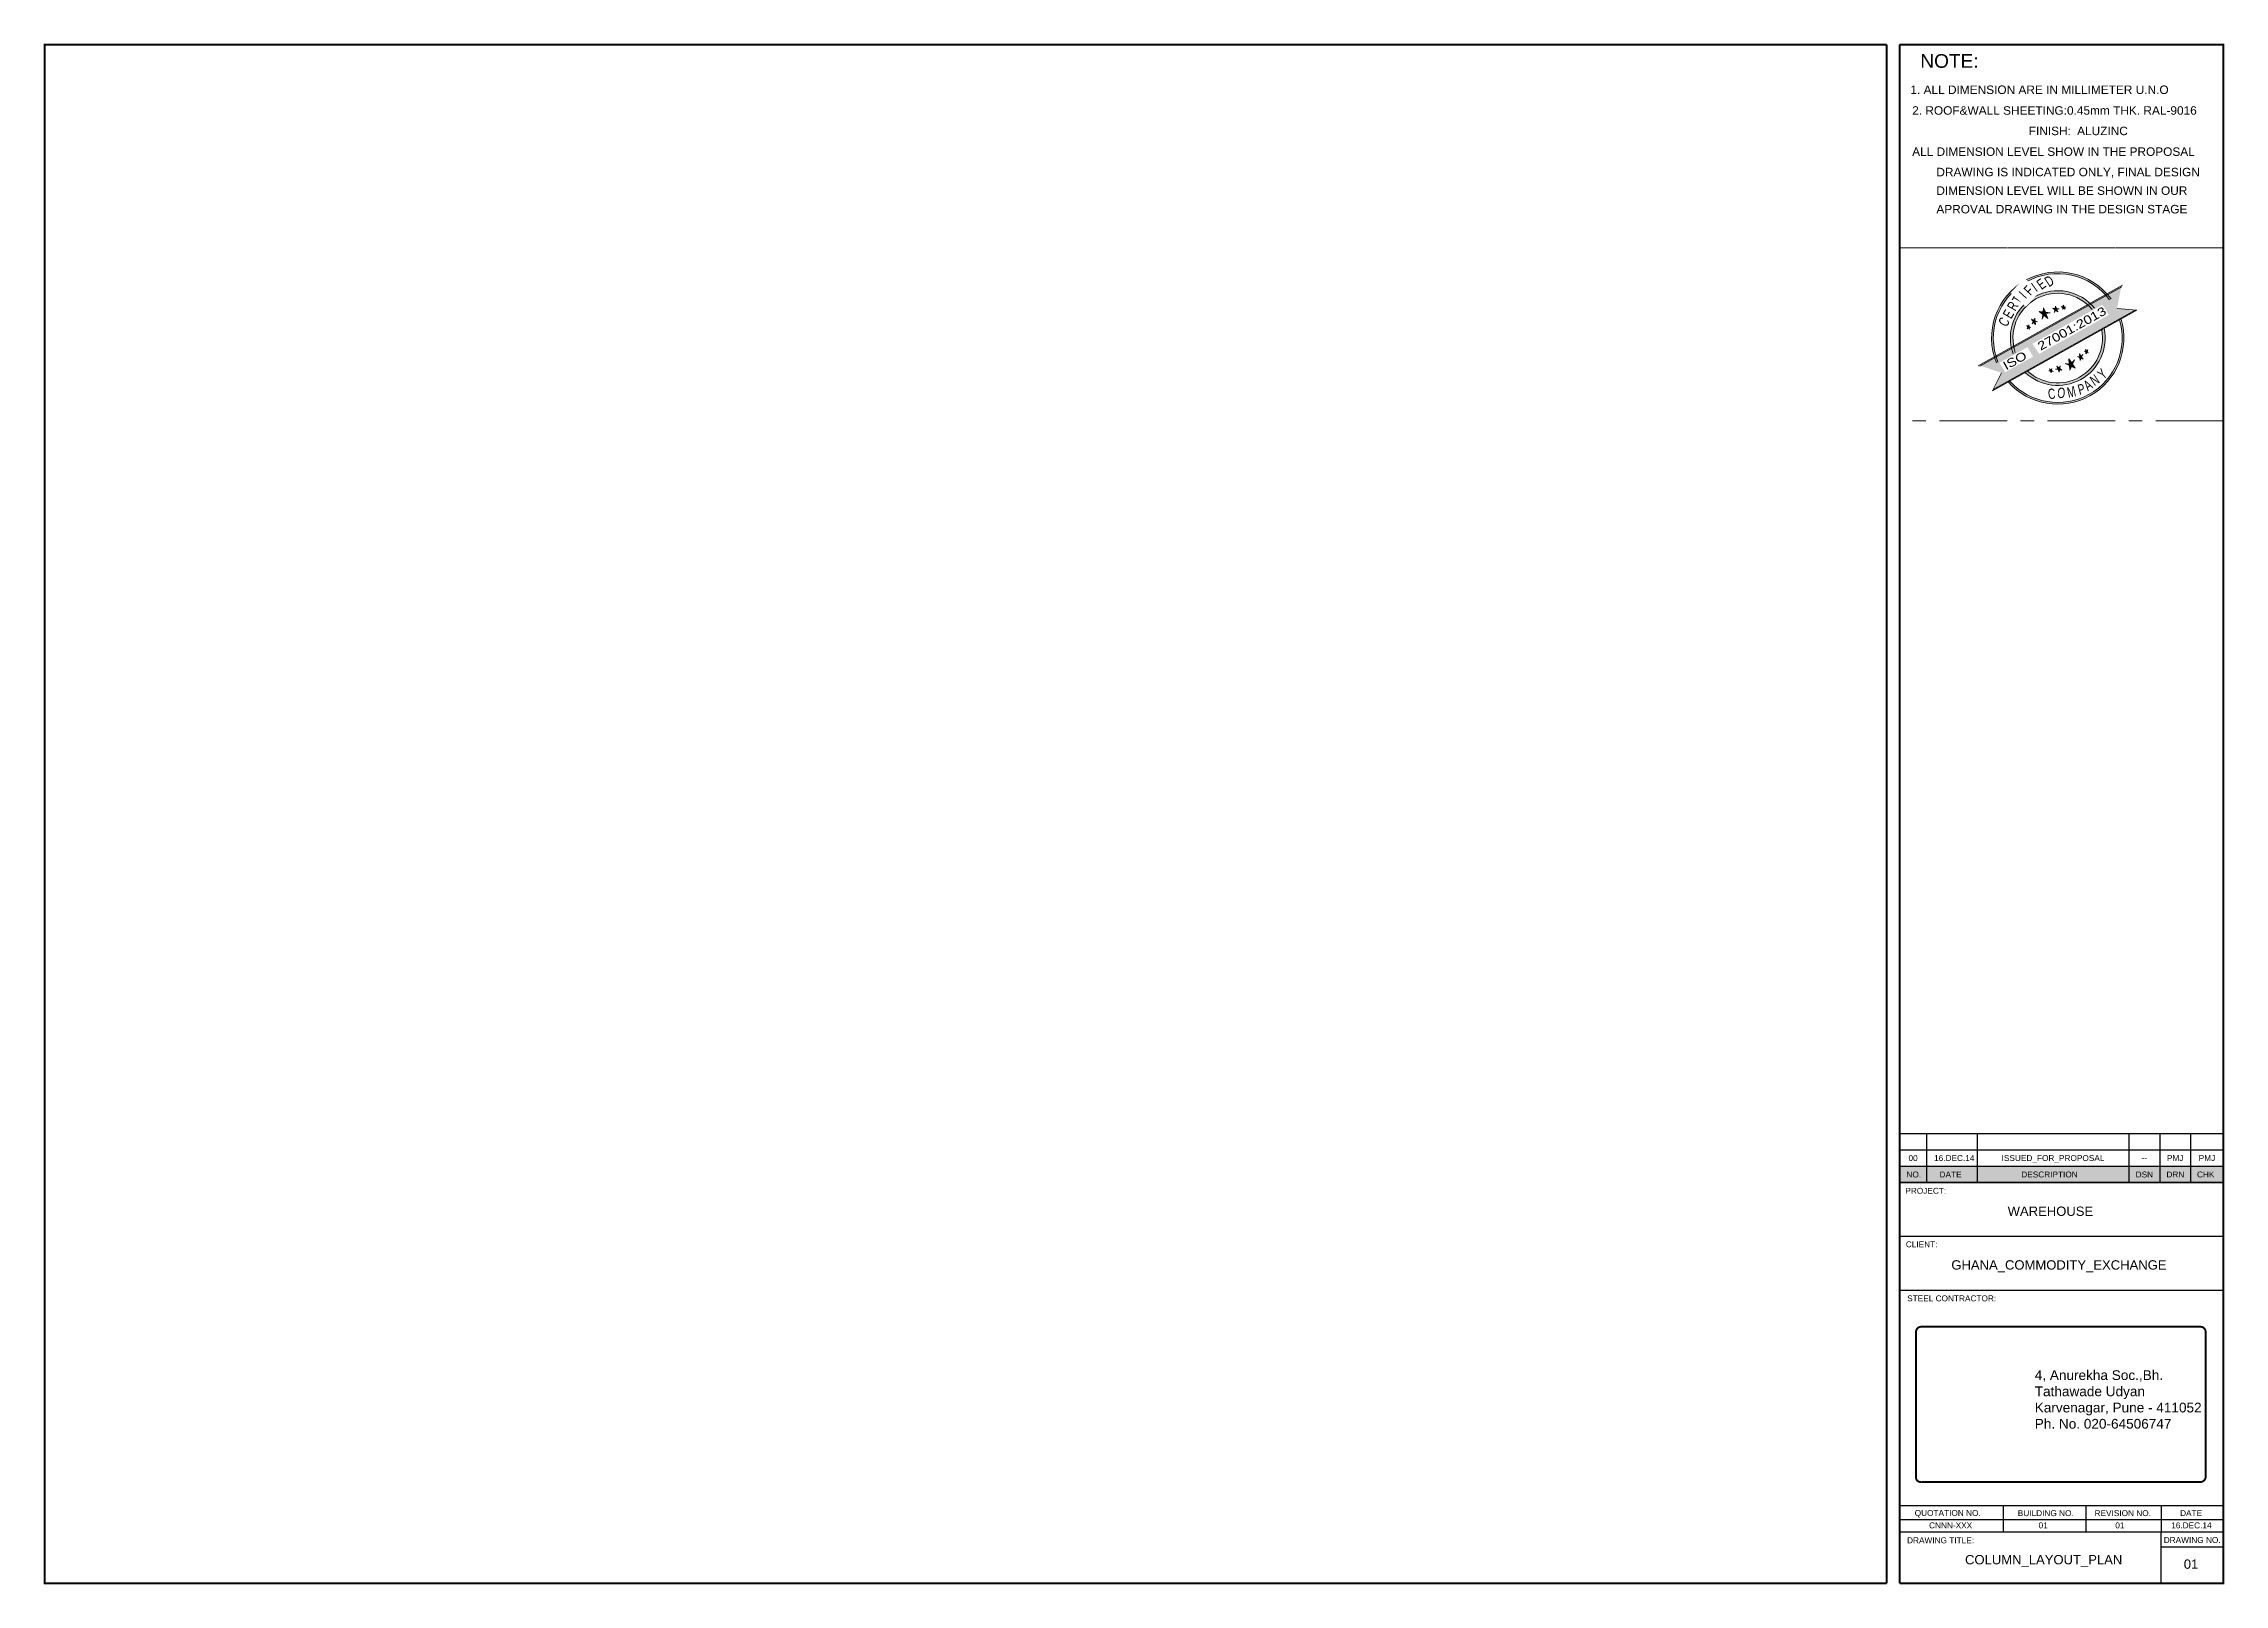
# Model space of a CAD drawing. Header units: millimetres. Extents: x 656141 to 1012880, y -54663 to 110742.
# Drawn here: x 663250 to 711820, y -54663 to -20345 of the extents above; entities that cross this region are included whole.
import ezdxf
from ezdxf.enums import TextEntityAlignment as Align

# ---------------------------------------------------------------- set-up
doc = ezdxf.new("R2010")
doc.units = ezdxf.units.MM
doc.header["$LTSCALE"] = 0.35
doc.header["$MEASUREMENT"] = 0
doc.linetypes.add('CENTER', pattern=[6884.562, 4302.852, -860.57, 860.57, -860.57])
doc.linetypes.add('CONTIN', pattern=[0, 0, 0])
doc.layers.get('0').update_dxf_attribs({"linetype": 'CONTIN'})
doc.layers.add('bORDER', color=1, linetype='CONTINUOUS', lineweight=70)
doc.layers.add('DIMENSIONS', color=7, linetype='CONTINUOUS')
doc.styles.add('ARIAL', font='arial.ttf', dxfattribs={"width": 0.7})
doc.styles.add('S', font='simplex.shx')

msp = doc.modelspace()

# ---------------------------------------------------------------- texts
at = {"color": 7, "style": 'ARIAL'}
for s, height, p in [('NOTE:', 303.96, (705047.7, -20884)), ('1. ALL DIMENSION ARE IN MILLIMETER U.N.O', 189.019, (704826.9, -21467.6)), ('2. ROOF&WALL SHEETING:0.45mm THK. RAL-9016', 189.019, (704866.3, -21929.3)), ('FINISH:', 189.02, (707462.3, -22384.3)), ('ALUZINC', 189.02, (708539.4, -22384.3)), ('ALL DIMENSION LEVEL SHOW IN THE PROPOSAL ', 189.019, (704866.3, -22845.8)), ('DRAWING IS INDICATED ONLY, FINAL DESIGN ', 189.019, (705405.1, -23300.8)), ('DIMENSION LEVEL WILL BE SHOWN IN OUR', 189.019, (705405.1, -23714.1)), ('APROVAL DRAWING IN THE DESIGN STAGE', 189.019, (705405.1, -24127.1))]:
    msp.add_text(s, height=height, dxfattribs=at).set_placement(p)
at = {"color": 12, "linetype": 'Continuous', "lineweight": 5, "style": 'ARIAL', "width": 1.2}
for s, p in [('27001:2013', (707726.7, -27188.3)), ('ISO ', (706956.9, -27622.9))]:
    msp.add_text(s, height=192, rotation=29.18128, dxfattribs=at).set_placement(p)
at = {"style": 'ARIAL'}
for s, height, p in [('NO.', 131.68, (704738, -45599.3)), ('DATE', 131.68, (705476.2, -45599.2)), ('DESCRIPTION', 131.682, (707296.2, -45599.3)), ('DSN', 131.68, (709843.7, -45599.2)), ('DRN', 131.68, (710527.9, -45599.2)), ('CHK', 131.68, (711209.3, -45599.2)), ('PROJECT:', 131.68, (704714.1, -45962.6)), ('CLIENT:', 131.68, (704724.2, -47155.1)), ('STEEL CONTRACTOR:', 131.682, (704754.2, -48358.5)), ('QUOTATION NO.', 131.682, (704921.8, -53138.3)), ('BUILDING NO.', 131.682, (707218.2, -53142.3)), ('REVISION NO.', 131.682, (708927.6, -53142.3)), ('DATE', 131.68, (710832.8, -53142.2)), ('DRAWING TITLE:', 131.682, (704752.5, -53747.3)), ('DRAWING NO.', 131.682, (710468.9, -53740))]:
    msp.add_text(s, height=height, dxfattribs=at).set_placement(p)
at = {"color": 12, "linetype": 'ByBlock', "lineweight": 0, "char_height": 230.4, "style": 'ARIAL'}
for s, insert, width, attachment_point, rotation in [('R', (706965.3, -26203.2), 216.96, 1, 60.03527), ('T', (707079.8, -26052.8), 216.96, 1, 60.03527), ('C', (706769.1, -26555.8), 216.96, 1, 60.03527), ('E', (706871.5, -26376.3), 216.96, 1, 60.03527), ('Y', (709231.3, -27737.7), 216.96, 9, 41.5797), ('C', (707906.7, -28272.7), 216.96, 7, 7.21076), ('O', (708091.4, -28236.8), 216.96, 7, 356.11704), ('M', (708347.1, -28234.8), 216.96, 7, 12.7378), ('P', (708591.6, -28172.9), 162.816, 7, 15.02606), ('A', (708904.9, -28006.2), 216.96, 9, 33.93507), ('N', (709060.4, -27886), 216.96, 9, 33.93507)]:
    msp.add_mtext(s, dxfattribs=dict(at, insert=insert, width=width, attachment_point=attachment_point, rotation=rotation))
at = {"insert": (707595.9, -49894.3), "char_height": 216.573, "width": 4141.131, "attachment_point": 1, "style": 'S'}
msp.add_mtext('{\\fArial|b0|i0|c0|p34;4, Anurekha Soc.,Bh. Tathawade Udyan\\PKarvenagar, Pune - 411052 Ph. No. 020-64506747}', dxfattribs=at)
at = {"style": 'ARIAL'}
for tag, text, height, p in [('00', '00', 131.68, (704885.9, -45167.5)), ('16.DEC.14', '16.DEC.14', 131.68, (705803.2, -45167.5)), ('ISSUED_FOR_PROPOSAL', 'ISSUED FOR PROPOSAL', 131.682, (708003, -45167.5)), ('PMJ', 'KSP', 131.68, (710723.5, -45167.5)), ('PMJ', 'TVS', 131.68, (711431.5, -45167.5)), ('--', 'RSG', 131.68, (710033.7, -45167.5)), ('WAREHOUSE', 'WAREHOUSE', 207.92, (707945, -46351.5)), ('GHANA_COMMODITY_EXCHANGE', 'GHANA COMMODITY EXCHANGE', 207.919, (708134.7, -47547.6)), ('CNNN-XXX', 'CNNN-XXX', 131.68, (705722.1, -53349)), ('01', '01', 131.68, (707784.3, -53349)), ('01', '01', 131.68, (709492.9, -53349)), ('16.DEC.14', '16.DEC.14', 131.68, (711085, -53349)), ('COLUMN_LAYOUT_PLAN', 'COLUMN_LAYOUT_PLAN', 207.919, (707794.3, -54112.5)), ('01', '01', 207.92, (711076.9, -54211.3))]:
    msp.add_attdef(tag, text=text, height=height, dxfattribs=at).set_placement(p, align=Align.MIDDLE_CENTER)

# ---------------------------------------------------------------- hatches: boundary and pattern name
at = {"linetype": 'ByBlock', "lineweight": 0}
h = msp.add_hatch(color=12, dxfattribs=at)
h.dxf.hatch_style = 1
h.paths.add_polyline_path([(707007, -27882.2), (707041.3, -27863, 0.7984394), (709484.2, -26498.7), (709518.6, -26479.5, -0.8032927), (707007, -27882.2)])
h.paths.add_polyline_path([(706695.8, -27322.7, -0.8004373), (709205.5, -25921.2), (709171.1, -25940.4, 0.7955175), (706730.2, -27303.5)])
h = msp.add_hatch(color=12, dxfattribs=at)
h.dxf.hatch_style = 1
h.paths.add_polyline_path([(706856.5, -27681), (706682.4, -28063.4), (709845.5, -26297), (709428.6, -26244.6), (709525.3, -25742.6), (706360.5, -27510)])
h.paths.add_polyline_path([(706813.4, -27452.6), (706935.2, -27664.9), (707557.9, -27317.2), (707436, -27104.9)], flags=16)
edge = h.paths.add_edge_path(flags=16)
edge.add_line((709095.2, -26165.2), (707545.9, -27030.4))
edge.add_line((707545.9, -27030.4), (707695.5, -27254.3))
edge.add_line((707695.5, -27254.3), (709244.8, -26389.1))
edge.add_line((709244.8, -26389.1), (709163.6, -26243.6))
h = msp.add_hatch(color=12, dxfattribs=at)
h.dxf.hatch_style = 1
h.paths.add_polyline_path([(707384.2, -27671.5), (707437.1, -27642, 0.7190712), (709088.5, -26719.7), (709141.4, -26690.2, -0.7330254)])
h.paths.add_polyline_path([(707073.5, -27111.8, -0.7292118), (708827.9, -26132.1), (708774.9, -26161.7, 0.7150667), (707126.4, -27082.2)])
h = msp.add_hatch(color=12, dxfattribs=at)
h.dxf.hatch_style = 1
h.paths.add_polyline_path([(707997.1, -26234.6), (708048.5, -26241.5), (708048.7, -26241.8), (708048.7, -26241.5), (708055.5, -26189.8), (708078.7, -26245.6), (708138.8, -26253.6), (708085, -26260.8), (708110.5, -26322.2), (708057.7, -26281.5), (708036.9, -26331.9), (708044.8, -26271.5)])
h = msp.add_hatch(color=12, dxfattribs=at)
h.dxf.hatch_style = 1
h.paths.add_polyline_path([(708192.4, -26202.3), (708227.4, -26207), (708227.6, -26207.2), (708227.6, -26207), (708232.3, -26171.6), (708248.1, -26209.8), (708289.2, -26215.3), (708252.4, -26220.1), (708269.8, -26262.1), (708233.8, -26234.3), (708219.5, -26268.8), (708224.9, -26227.5)])
h = msp.add_hatch(color=12, dxfattribs=at)
h.dxf.hatch_style = 1
h.paths.add_polyline_path([(707418.3, -26626.9), (707450.8, -26641.5), (707451, -26641.5), (707450.9, -26641.3), (707465.3, -26608.9), (707469.7, -26649.9), (707507.7, -26666.9), (707470.9, -26661), (707475.8, -26706.3), (707449.1, -26669.4), (707425.7, -26698.3), (707442.5, -26660.3)])
h = msp.add_hatch(color=12, dxfattribs=at)
h.dxf.hatch_style = 1
h.paths.add_polyline_path([(707526.2, -26485.8), (707573.9, -26507.1), (707574.2, -26507.2), (707574, -26506.9), (707595, -26459.5), (707601.5, -26519.4), (707657.2, -26544.3), (707603.2, -26535.7), (707610.4, -26601.9), (707571.3, -26548), (707537.1, -26590.2), (707561.7, -26534.7)])
h = msp.add_hatch(color=12, dxfattribs=at)
h.dxf.hatch_style = 1
h.paths.add_polyline_path([(708695.8, -27194.5), (708732.6, -27200.9), (708728.4, -27155.6), (708754.5, -27192.8), (708778.3, -27164.3), (708760.9, -27202), (708784.7, -27235.8), (708752.3, -27220.7), (708752.1, -27220.7), (708752.2, -27220.9), (708737.4, -27253.1), (708733.6, -27212)])
h = msp.add_hatch(color=12, dxfattribs=at)
h.dxf.hatch_style = 1
h.paths.add_polyline_path([(707907.7, -27634.4), (707944.6, -27630.1), (707927.8, -27587.8), (707963.4, -27616.2), (707978.2, -27581.9), (707972.1, -27623.2), (708004.3, -27648.9), (707969.3, -27643.6), (707969.2, -27643.4), (707969.1, -27643.6), (707964, -27678.9), (707948.7, -27640.5)])
h = msp.add_hatch(color=12, dxfattribs=at)
h.dxf.hatch_style = 1
h.paths.add_polyline_path([(708058.6, -27598.3), (708112.6, -27592), (708088, -27530.1), (708140.1, -27571.7), (708161.8, -27521.5), (708152.9, -27581.9), (708200, -27619.4), (708148.8, -27611.8), (708148.6, -27611.5), (708148.5, -27611.7), (708141, -27663.4), (708118.7, -27607.3)])
h = msp.add_hatch(color=12, dxfattribs=at)
h.dxf.hatch_style = 1
h.paths.add_polyline_path([(708271, -27467.1), (708365.3, -27483.6), (708354.5, -27367.3), (708421.6, -27462.8), (708482.7, -27389.7), (708438.2, -27486.4), (708499, -27573.1), (708416, -27534.5), (708415.5, -27534.3), (708415.8, -27534.9), (708377.7, -27617.4), (708368, -27512.2)])
h = msp.add_hatch(color=12, dxfattribs=at)
h.dxf.hatch_style = 1
h.paths.add_polyline_path([(708544.6, -27314.8), (708598.4, -27324.2), (708592.2, -27257.9), (708630.5, -27312.4), (708665.3, -27270.7), (708639.9, -27325.8), (708674.6, -27375.3), (708627.3, -27353.2), (708627, -27353.1), (708627.2, -27353.5), (708605.5, -27400.5), (708599.9, -27340.5)])
msp.add_hatch(color=254).paths.add_polyline_path([(704585.2, -45349.2), (711797.9, -45349.2), (711797.9, -45712.5), (704585.2, -45712.5)])

# ---------------------------------------------------------------- linework, layer by layer
at = {"color": 12, "linetype": 'Continuous', "lineweight": 5}
for p, q in [((706335.8, -27523.8), (709550.1, -25728.7)), ((706369.9, -27526.7), (709534.7, -25759.3)), ((706657.7, -28077.2), (709870.2, -26283.2)), ((706673.1, -28046.6), (709836.1, -26280.2)), ((709428.6, -26244.6), (709870.2, -26283.2)), ((706856.5, -27681), (706657.7, -28077.2))]:
    msp.add_line(p, q, dxfattribs=at)
at = {"color": 12, "linetype": 'ByBlock', "lineweight": 0}
for p, q in [((708055.5, -26189.8), (708048.7, -26241.8)), ((708078.7, -26245.6), (708055.5, -26189.8)), ((708192.4, -26202.3), (708227.6, -26207)), ((708192.4, -26202.3), (708224.9, -26227.5)), ((708224.9, -26227.5), (708219.5, -26268.8)), ((708227.4, -26207), (708227.6, -26207.2)), ((708232.3, -26171.6), (708227.6, -26207.2)), ((708248.1, -26209.8), (708232.3, -26171.6)), ((708248.1, -26209.8), (708289.2, -26215.3)), ((708252.4, -26220.1), (708289.2, -26215.3)), ((708269.8, -26262.1), (708252.4, -26220.1)), ((707418.3, -26626.9), (707451, -26641.5)), ((707442.5, -26660.3), (707418.3, -26626.9)), ((707442.5, -26660.3), (707425.7, -26698.3)), ((707449.1, -26669.4), (707425.7, -26698.3)), ((707475.8, -26706.3), (707449.1, -26669.4)), ((707465.3, -26608.9), (707450.8, -26641.5)), ((707450.9, -26641.3), (707451, -26641.5)), ((707465.3, -26608.9), (707469.7, -26649.9)), ((707469.7, -26649.9), (707507.7, -26666.9)), ((707470.9, -26661), (707475.8, -26706.3)), ((707470.9, -26661), (707507.7, -26666.9)), ((707526.2, -26485.8), (707574.2, -26507.2)), ((707561.7, -26534.7), (707526.2, -26485.8)), ((707561.7, -26534.7), (707537.1, -26590.2)), ((707571.3, -26548), (707537.1, -26590.2)), ((707610.4, -26601.9), (707571.3, -26548)), ((707595, -26459.5), (707573.9, -26507.1)), ((707574, -26506.9), (707574.2, -26507.2)), ((707595, -26459.5), (707601.5, -26519.4)), ((707601.5, -26519.4), (707657.2, -26544.3)), ((707603.2, -26535.7), (707610.4, -26601.9)), ((707603.2, -26535.7), (707657.2, -26544.3)), ((707997.1, -26234.6), (708048.7, -26241.5)), ((707997.1, -26234.6), (708044.8, -26271.5)), ((708044.8, -26271.5), (708036.9, -26331.9)), ((708057.7, -26281.5), (708036.9, -26331.9)), ((708048.5, -26241.5), (708048.7, -26241.8)), ((708057.7, -26281.5), (708110.5, -26322.2)), ((708078.7, -26245.6), (708138.8, -26253.6)), ((708085, -26260.8), (708138.8, -26253.6)), ((708110.5, -26322.2), (708085, -26260.8)), ((708233.8, -26234.3), (708219.5, -26268.8)), ((708233.8, -26234.3), (708269.8, -26262.1)), ((708733.6, -27212), (708695.8, -27194.5)), ((708732.6, -27200.9), (708695.8, -27194.5)), ((708728.4, -27155.6), (708754.5, -27192.8)), ((708732.6, -27200.9), (708728.4, -27155.6)), ((708754.5, -27192.8), (708778.3, -27164.3)), ((708760.9, -27202), (708778.3, -27164.3)), ((707944.6, -27630.1), (707907.7, -27634.4)), ((707948.7, -27640.5), (707907.7, -27634.4)), ((707927.8, -27587.8), (707944.6, -27630.1)), ((707963.4, -27616.2), (707927.8, -27587.8)), ((707948.7, -27640.5), (707964, -27678.9)), ((707963.4, -27616.2), (707978.2, -27581.9)), ((707964, -27678.9), (707969.2, -27643.4)), ((708004.3, -27648.9), (707969.1, -27643.6)), ((707969.3, -27643.6), (707969.2, -27643.4)), ((707972.1, -27623.2), (707978.2, -27581.9)), ((708004.3, -27648.9), (707972.1, -27623.2)), ((708112.6, -27592), (708058.6, -27598.3)), ((708118.7, -27607.3), (708058.6, -27598.3)), ((708088, -27530.1), (708112.6, -27592)), ((708140.1, -27571.7), (708088, -27530.1)), ((708118.7, -27607.3), (708141, -27663.4)), ((708140.1, -27571.7), (708161.8, -27521.5)), ((708141, -27663.4), (708148.6, -27611.5)), ((708200, -27619.4), (708148.5, -27611.7)), ((708148.8, -27611.8), (708148.6, -27611.5)), ((708152.9, -27581.9), (708161.8, -27521.5)), ((708200, -27619.4), (708152.9, -27581.9)), ((708368, -27512.2), (708271, -27467.1)), ((708365.3, -27483.6), (708271, -27467.1)), ((708354.5, -27367.3), (708421.6, -27462.8)), ((708365.3, -27483.6), (708354.5, -27367.3)), ((708377.7, -27617.4), (708368, -27512.2)), ((708377.7, -27617.4), (708416, -27534.5)), ((708499, -27573.1), (708415.5, -27534.3)), ((708415.8, -27534.9), (708415.5, -27534.3)), ((708421.6, -27462.8), (708482.7, -27389.7)), ((708438.2, -27486.4), (708482.7, -27389.7)), ((708438.2, -27486.4), (708499, -27573.1)), ((708599.9, -27340.5), (708544.6, -27314.8)), ((708598.4, -27324.2), (708544.6, -27314.8)), ((708592.2, -27257.9), (708630.5, -27312.4)), ((708598.4, -27324.2), (708592.2, -27257.9)), ((708605.5, -27400.5), (708599.9, -27340.5)), ((708605.5, -27400.5), (708627.3, -27353.2)), ((708674.6, -27375.3), (708627, -27353.1)), ((708627.2, -27353.5), (708627, -27353.1)), ((708630.5, -27312.4), (708665.3, -27270.7)), ((708639.9, -27325.8), (708665.3, -27270.7)), ((708639.9, -27325.8), (708674.6, -27375.3)), ((708737.4, -27253.1), (708733.6, -27212)), ((708737.4, -27253.1), (708752.3, -27220.7)), ((708784.7, -27235.8), (708752.1, -27220.7)), ((708752.2, -27220.9), (708752.1, -27220.7)), ((708760.9, -27202), (708784.7, -27235.8))]:
    msp.add_line(p, q, dxfattribs=at)
at = {"color": 7}
for p, q in [((704585.2, -44622.5), (711797.9, -44622.5)), ((705186.7, -44622.5), (705186.7, -45712.5)), ((706317.1, -44622.5), (706317.1, -45712.5)), ((709688.9, -44622.5), (709688.9, -45712.5)), ((710378.5, -44622.5), (710378.5, -45712.5)), ((711066.9, -44622.5), (711066.9, -45712.5)), ((704585.2, -44985.8), (711797.9, -44985.8)), ((704585.2, -45712.5), (711797.9, -45712.5)), ((704585.2, -46905), (711797.9, -46905)), ((704585.2, -48108.4), (711797.9, -48108.4)), ((704585.2, -52908.2), (711797.9, -52908.2)), ((704585.2, -52908.2), (711793.1, -52908.2)), ((706893.1, -52908.2), (706893.1, -53490.2)), ((708735.1, -52908.2), (708735.1, -53490.2)), ((710408.8, -52908.2), (710408.8, -53490.2)), ((711793.1, -52908.2), (711793.1, -54626.1)), ((711797.9, -53224.5), (704585.2, -53224.5)), ((704585.2, -53490.2), (711793.1, -53490.2)), ((710408.8, -54641.4), (710408.8, -53490.2)), ((710408.8, -53823.3), (711793.1, -53823.3))]:
    msp.add_line(p, q, dxfattribs=at)
at = {"linetype": 'CENTER', "lineweight": 0}
msp.add_lwpolyline([(704585.2, -20366.9), (711797.9, -20366.9), (711797.9, -24895.3), (704585.2, -24895.3)], close=True, dxfattribs=at)
at = {"color": 12, "linetype": 'ByBlock', "lineweight": 0}
for radius, start, end in [(1473, 36.21858, 202.14398), (1434.6, 36.40793, 201.95462), (1055.2, 39.02854, 199.33402), (997.6, 39.60326, 198.75929), (1473, 221.63196, 16.7306), (1434.6, 221.97079, 16.39177), (1055.2, 226.69655, 11.666), (997.6, 227.74363, 10.61892)]:
    msp.add_arc((708107.9, -26903.6), radius, start, end, dxfattribs=at)
at = {"layer": 'bORDER', "color": 5, "const_width": 43.3}
for points in [[(704296.7, -20366.9), (663271.2, -20366.9), (663271.2, -54641.4), (704296.7, -54641.4)], [(704296.7, -20366.9), (704296.7, -54641.4)], [(704585.2, -54641.4), (711797.9, -54641.4), (711797.9, -20366.9), (704585.2, -20366.9)], [(704585.2, -20366.9), (704585.2, -54641.4)]]:
    msp.add_lwpolyline(points, dxfattribs=at)
msp.add_lwpolyline([(705066.3, -48925.2), (711287.2, -48925.2, -0.4142136), (711401.5, -49039.5), (711401.5, -52267.8, -0.4142136), (711287.2, -52382.1), (705066.3, -52382.1, -0.4883298), (704952, -52267.8), (704952, -49039.5, -0.1989124), (704985.5, -48958.7, -0.1989124), (705066.3, -48925.2, -0.5870466)], format="xyb", dxfattribs=at)
at = {"layer": 'DIMENSIONS', "color": 7, "linetype": 'Continuous'}
msp.add_lwpolyline([(704585.2, -45349.2), (711797.9, -45349.2), (711797.9, -45712.5), (704585.2, -45712.5)], close=True, dxfattribs=at)

msp.set_redraw_order([(e.dxf.handle, doc.entitydb.next_handle()) for e in msp.query("TEXT MTEXT ATTDEF DIMENSION ARC_DIMENSION")])  # texts and dimensions are drawn at this point

# ---------------------------------------------------------------- next in the draw order: texts
at = {"color": 12, "linetype": 'ByBlock', "lineweight": 0, "insert": (707222.9, -25887.6), "char_height": 230.4, "width": 216.96, "attachment_point": 1, "rotation": 47.37465, "style": 'ARIAL', "bg_fill": 2}
msp.add_mtext('I', dxfattribs=at)

# ---------------------------------------------------------------- next in the draw order: hatches: boundary and pattern name
at = {"linetype": 'ByBlock', "lineweight": 0}
h = msp.add_hatch(color=12, dxfattribs=at)
h.dxf.hatch_style = 1
h.paths.add_polyline_path([(707692, -26310.6), (707782, -26322.7), (707782.4, -26323.2), (707782.5, -26322.7), (707794.4, -26232), (707835, -26329.8), (707940.5, -26344), (707846, -26356.4), (707890.7, -26464.2), (707798.3, -26392.8), (707761.6, -26481.3), (707775.6, -26375.2)])

# ---------------------------------------------------------------- next in the draw order: linework, layer by layer
at = {"color": 12, "linetype": 'ByBlock', "lineweight": 0}
for p, q in [((707692, -26310.6), (707782.5, -26322.7)), ((707692, -26310.6), (707775.6, -26375.2)), ((707775.6, -26375.2), (707761.6, -26481.3)), ((707798.3, -26392.8), (707761.6, -26481.3)), ((707782, -26322.7), (707782.4, -26323.2)), ((707794.4, -26232), (707782.4, -26323.2)), ((707835, -26329.8), (707794.4, -26232)), ((707798.3, -26392.8), (707890.7, -26464.2)), ((707835, -26329.8), (707940.5, -26344)), ((707846, -26356.4), (707940.5, -26344)), ((707890.7, -26464.2), (707846, -26356.4))]:
    msp.add_line(p, q, dxfattribs=at)
at = {"linetype": 'CENTER', "lineweight": 0}
msp.add_lwpolyline([(704585.2, -24895.3), (711797.9, -24895.3), (711797.9, -28747.5), (704585.2, -28747.5)], close=True, dxfattribs=at)

# ---------------------------------------------------------------- next in the draw order: texts
at = {"color": 12, "linetype": 'ByBlock', "lineweight": 0, "char_height": 230.4, "width": 216.96, "attachment_point": 1, "style": 'ARIAL'}
for s, insert, rotation in [('F', (707331.1, -25813), 47.37465), ('I', (707494.4, -25697.7), 35.48599), ('E', (707612.1, -25648.7), 35.48599), ('D', (707788.5, -25581.3), 33.19538)]:
    msp.add_mtext(s, dxfattribs=dict(at, insert=insert, rotation=rotation))

doc.saveas('drawing.dxf')
